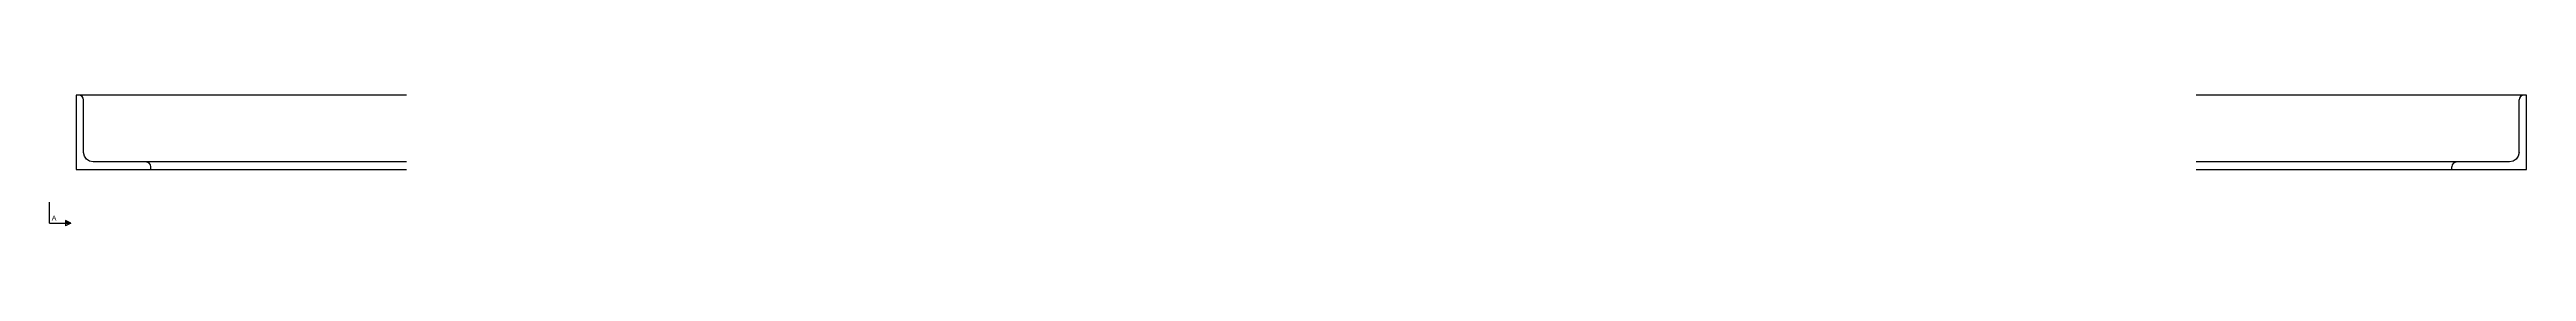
# Model space of a CAD drawing. Header units: millimetres. Extents: x 10 to 16158, y 4 to 182.
# Drawn here: x 13830 to 16155, y 6 to 129 of the extents above; entities that cross this region are included whole.
import ezdxf

# ---------------------------------------------------------------- set-up
doc = ezdxf.new("R2010")
doc.units = ezdxf.units.MM
doc.layers.add('STÅL', color=7, linetype='Continuous')
doc.layers.add('TEKST', color=7, linetype='Continuous')
doc.styles.add('Arial', font='ARIAL.TTF', dxfattribs={"height": 0.2})

msp = doc.modelspace()

# ---------------------------------------------------------------- linework, layer by layer
at = {"layer": 'STÅL', "color": 2, "linetype": 'Continuous'}
for p, q in [((14164.6, 129.2), (13854.6, 129.2)), ((13854.6, 129.2), (13854.6, 59.2)), ((13858.8, 128.8), (13857.1, 129.2)), ((13860.3, 127.8), (13858.8, 128.8)), ((13861.2, 126.4), (13860.3, 127.8)), ((13861.6, 124.7), (13861.2, 126.4)), ((13861.6, 75.2), (13861.6, 124.7)), ((16154.6, 129.2), (15844.6, 129.2)), ((16147.9, 126.4), (16147.6, 124.7)), ((16147.6, 75.2), (16147.6, 124.7)), ((16148.9, 127.8), (16147.9, 126.4)), ((16150.4, 128.8), (16148.9, 127.8)), ((16152.1, 129.2), (16150.4, 128.8)), ((16154.6, 59.2), (16154.6, 129.2)), ((13862.3, 71.7), (13861.6, 75.2)), ((13864.2, 68.8), (13862.3, 71.7)), ((16146.9, 71.7), (16145, 68.8)), ((16147.6, 75.2), (16146.9, 71.7)), ((13854.6, 59.2), (14164.6, 59.2)), ((13867.1, 66.8), (13864.2, 68.8)), ((13870.6, 66.2), (13867.1, 66.8)), ((14164.6, 66.2), (13870.6, 66.2)), ((13921.8, 65.8), (13920.1, 66.2)), ((13923.3, 64.8), (13921.8, 65.8)), ((13924.2, 63.4), (13923.3, 64.8)), ((13924.6, 61.7), (13924.2, 63.4)), ((13924.6, 59.2), (13924.6, 61.7)), ((16089.1, 66.2), (15844.6, 66.2)), ((15844.6, 59.2), (16154.6, 59.2)), ((16084.9, 63.4), (16084.6, 61.7)), ((16084.6, 59.2), (16084.6, 61.7)), ((16085.9, 64.8), (16084.9, 63.4)), ((16087.4, 65.8), (16085.9, 64.8)), ((16089.1, 66.2), (16087.4, 65.8)), ((16138.6, 66.2), (16089.1, 66.2)), ((16142, 66.8), (16138.6, 66.2)), ((16145, 68.8), (16142, 66.8))]:
    msp.add_line(p, q, dxfattribs=at)

# ---------------------------------------------------------------- wipeouts: each hides what was drawn before it
at = {"color": 0, "linetype": 'Continuous'}
msp.add_wipeout([(13836, 11), (13836, 16), (13831.6, 16), (13831.6, 11)], dxfattribs=at).dxf.layer = 'TEKST'

# ---------------------------------------------------------------- next in the draw order: hatches: boundary and pattern name
at = {"layer": 'TEKST', "linetype": 'Continuous'}
msp.add_hatch(color=30, dxfattribs=at).paths.add_polyline_path([(13844.6, 8.5), (13844.6, 11), (13849.6, 8.5)])

# ---------------------------------------------------------------- next in the draw order: linework, layer by layer
at = {"layer": 'TEKST', "color": 30, "linetype": 'Continuous'}
for p, q in [((13829.6, 8.5), (13829.6, 28.5)), ((13829.6, 8.5), (13849.6, 8.5)), ((13849.6, 8.5), (13844.6, 11)), ((13844.6, 11), (13844.6, 6)), ((13849.6, 8.5), (13844.6, 6))]:
    msp.add_line(p, q, dxfattribs=at)

# ---------------------------------------------------------------- next in the draw order: texts
at = {"layer": 'TEKST', "color": 96, "linetype": 'Continuous', "style": 'Arial'}
msp.add_text('A', height=4.78, dxfattribs=at).set_placement((13831.6, 11))

doc.saveas('drawing.dxf')
